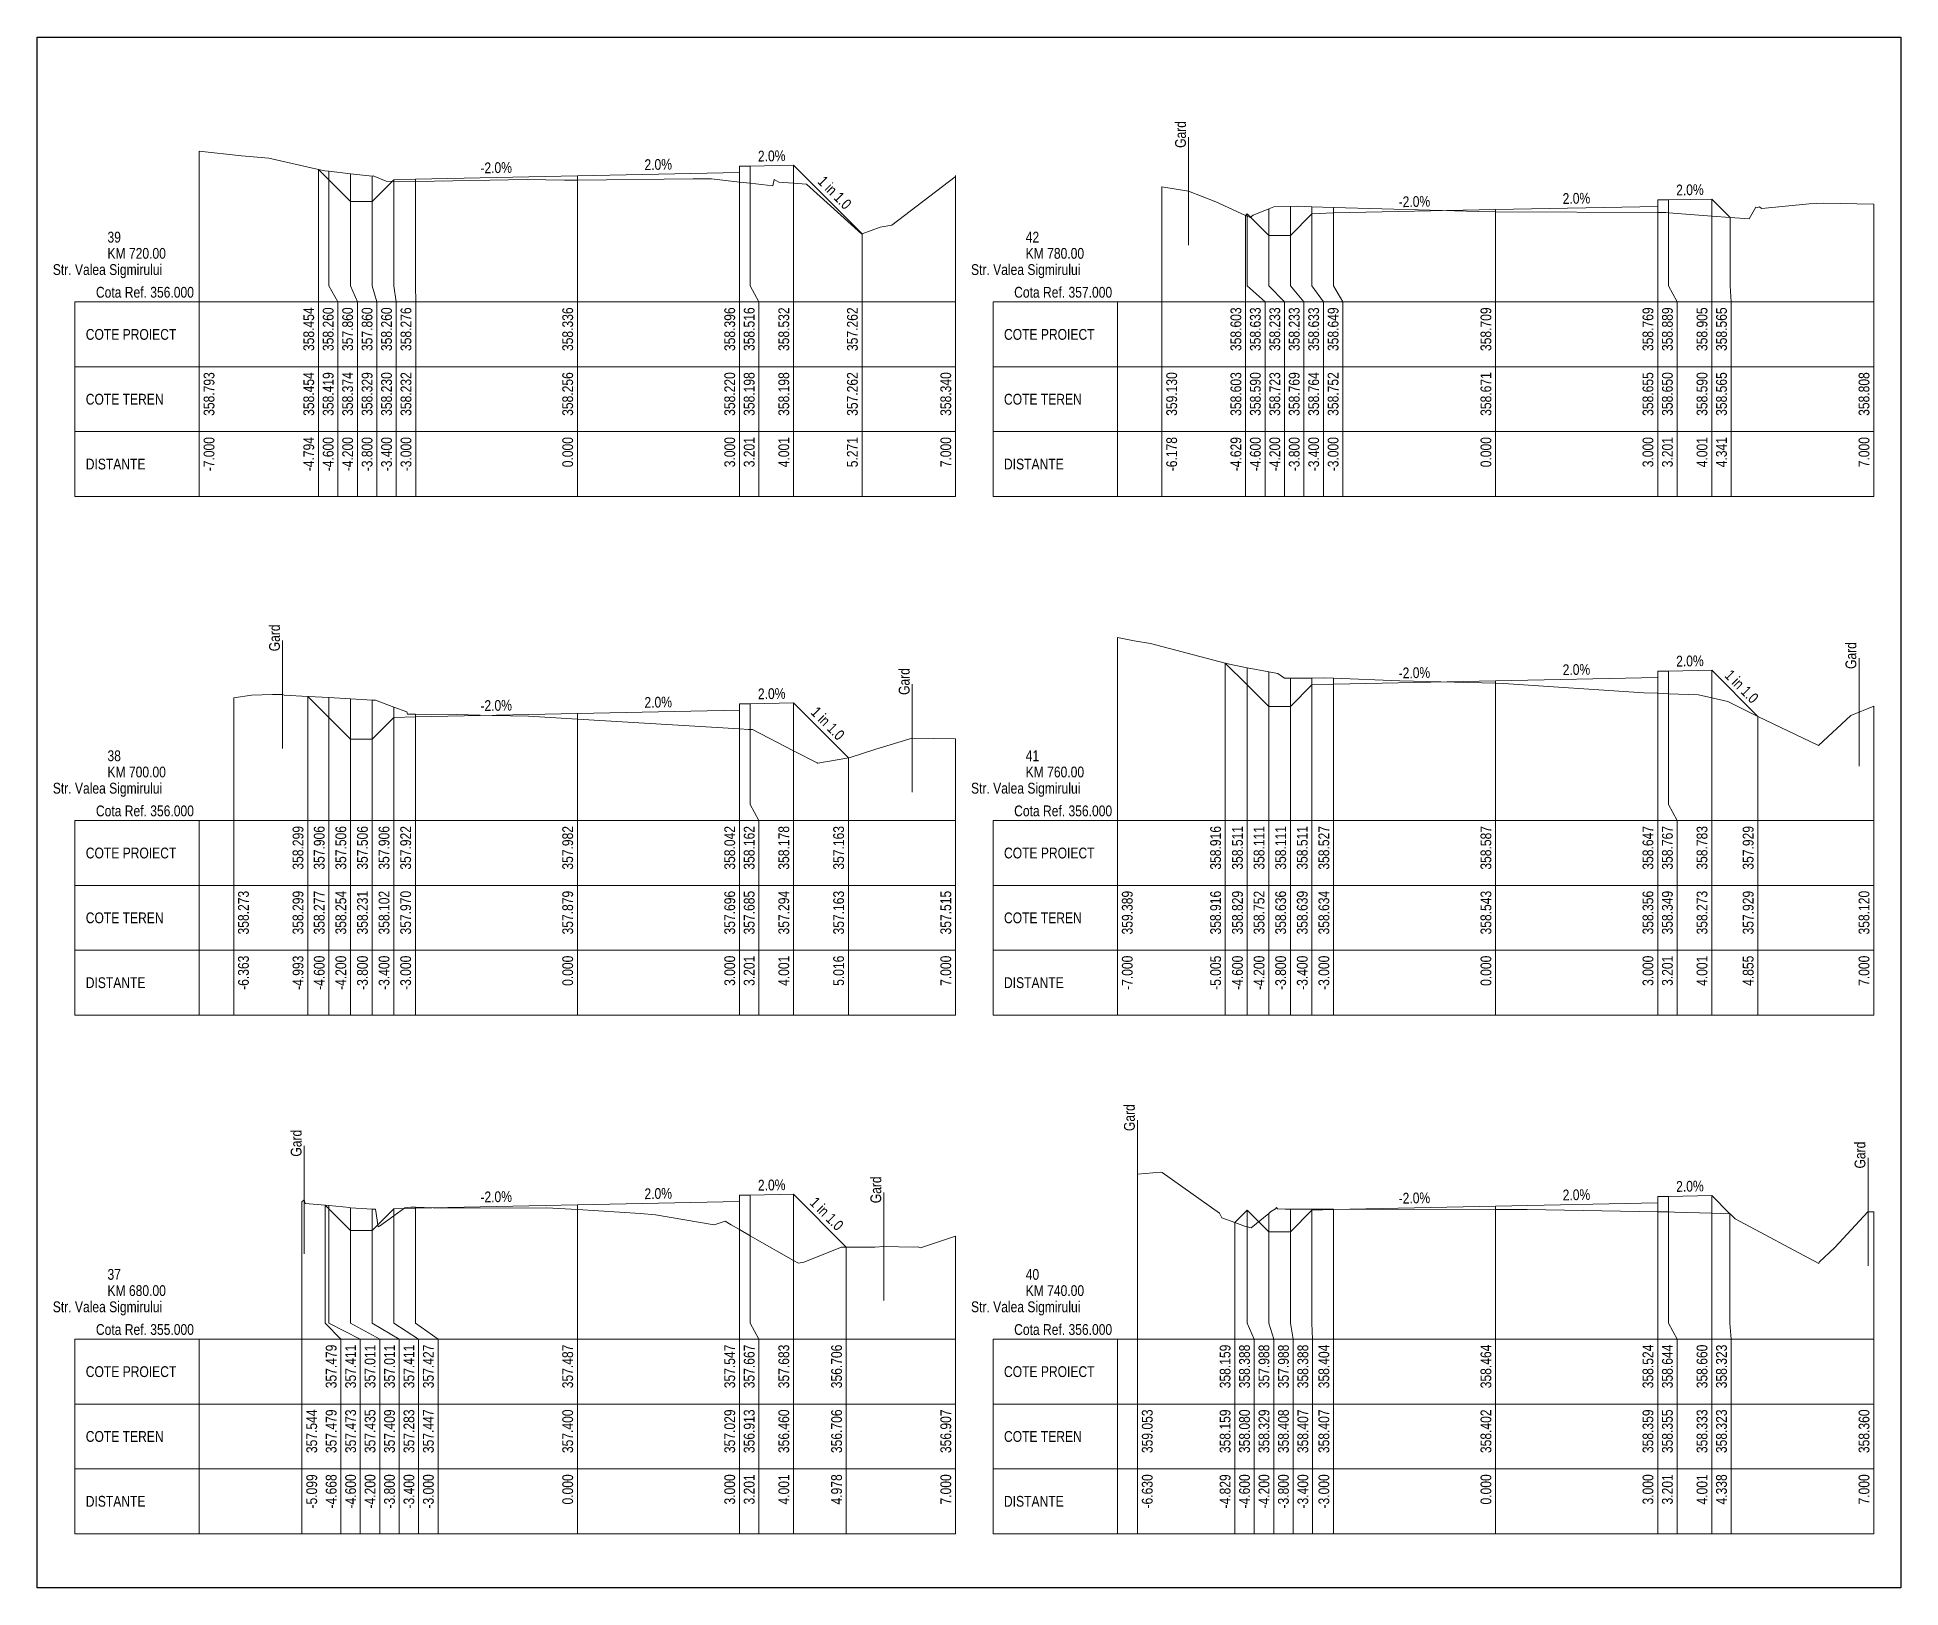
# Model space of a CAD drawing. Extents: x 1 to 634, y 0 to 594.
# Drawn here: x 350 to 384.5, y 0 to 28.7 of the extents above; entities that cross this region are included whole.
import ezdxf
from ezdxf.enums import TextEntityAlignment as Align

# ---------------------------------------------------------------- set-up
doc = ezdxf.new("R2010")
doc.units = 0
doc.header["$MEASUREMENT"] = 0
doc.layers.add('ARD-No Plot', color=1, linetype='Continuous', lineweight=0, plot=False)
for name, color, linetype, lineweight in [('Cartus', 7, 'Continuous', 0), ('DESIGN-TEXT', 7, 'Continuous', 0), ('EXISTING-TEXT', 7, 'Continuous', 0), ('LINES', 7, 'Continuous', 0), ('Text', 7, 'Continuous', 0), ('X-RL', 7, 'Continuous', 0), ('XPLOT-DESIGN', 5, 'Continuous', 0), ('XPLOT-EXISTING', 3, 'Continuous', 0), ('XPLOT-GRADE', 7, 'Continuous', 0), ('XPLOT-KM', 7, 'Continuous', 0), ('XPLOT-TITLE', 7, 'Continuous', 0)]:
    doc.layers.add(name, color=color, linetype=linetype, lineweight=lineweight)
doc.styles.add('$7$$0$Arial', font='arial.ttf', dxfattribs={"width": 0.8})

msp = doc.modelspace()

# ---------------------------------------------------------------- texts
at = {"layer": 'ARD-No Plot', "style": '$7$$0$Arial', "width": 0.8}
for p in [(351.3, 24.3), (368.3, 24.3), (351.3, 14.7), (368.3, 14.7), (351.3, 5.1), (368.3, 5.1)]:
    msp.add_text('Str. Valea Sigmirului', height=0.2, dxfattribs=at).set_placement(p, align=Align.CENTER)
at = {"layer": 'DESIGN-TEXT', "style": '$7$$0$Arial', "width": 0.8}
for s, p in [('358.454', (355.126, 23.7)), ('358.260', (355.486, 23.7)), ('357.860', (355.846, 23.7)), ('357.860', (356.206, 23.7)), ('358.260', (356.566, 23.7)), ('358.276', (356.926, 23.7)), ('358.336', (359.92, 23.7)), ('358.396', (362.92, 23.7)), ('358.516', (363.28, 23.7)), ('358.532', (363.921, 23.7)), ('357.262', (365.191, 23.7)), ('358.603', (372.291, 23.7)), ('358.633', (372.651, 23.7)), ('358.233', (373.011, 23.7)), ('358.233', (373.371, 23.7)), ('358.633', (373.731, 23.7)), ('358.649', (374.091, 23.7)), ('358.709', (376.92, 23.7)), ('358.769', (379.92, 23.7)), ('358.889', (380.28, 23.7)), ('358.905', (380.921, 23.7)), ('358.565', (381.281, 23.7)), ('358.299', (354.927, 14.1)), ('357.906', (355.32, 14.1)), ('357.506', (355.72, 14.1)), ('357.506', (356.12, 14.1)), ('357.906', (356.52, 14.1)), ('357.922', (356.92, 14.1)), ('357.982', (359.92, 14.1)), ('358.042', (362.92, 14.1)), ('358.162', (363.28, 14.1)), ('358.178', (363.921, 14.1)), ('357.163', (364.936, 14.1)), ('358.916', (371.915, 14.1)), ('358.511', (372.32, 14.1)), ('358.111', (372.72, 14.1)), ('358.111', (373.12, 14.1)), ('358.511', (373.52, 14.1)), ('358.527', (373.92, 14.1)), ('358.587', (376.92, 14.1)), ('358.647', (379.92, 14.1)), ('358.767', (380.28, 14.1)), ('358.783', (380.921, 14.1)), ('357.929', (381.775, 14.1)), ('357.479', (355.541, 4.5)), ('357.411', (355.901, 4.5)), ('357.011', (356.261, 4.5)), ('357.011', (356.621, 4.5)), ('357.411', (356.981, 4.5)), ('357.427', (357.341, 4.5)), ('357.487', (359.92, 4.5)), ('357.547', (362.92, 4.5)), ('357.667', (363.28, 4.5)), ('357.683', (363.921, 4.5)), ('356.706', (364.898, 4.5)), ('358.159', (372.091, 4.5)), ('358.388', (372.451, 4.5)), ('357.988', (372.811, 4.5)), ('357.988', (373.171, 4.5)), ('358.388', (373.531, 4.5)), ('358.404', (373.92, 4.5)), ('358.464', (376.92, 4.5)), ('358.524', (379.92, 4.5)), ('358.644', (380.28, 4.5)), ('358.660', (380.921, 4.5)), ('358.323', (381.281, 4.5))]:
    msp.add_text(s, height=0.2, rotation=90, dxfattribs=at).set_placement(p, align=Align.RIGHT)
at = {"layer": 'EXISTING-TEXT', "style": '$7$$0$Arial', "width": 0.8}
for s, p in [('358.793', (353.28, 22.5)), ('358.793', (353.28, 22.5)), ('358.454', (355.126, 22.5)), ('358.419', (355.486, 22.5)), ('358.374', (355.846, 22.5)), ('358.329', (356.206, 22.5)), ('358.329', (356.206, 22.5)), ('358.230', (356.566, 22.5)), ('358.232', (356.926, 22.5)), ('358.256', (359.92, 22.5)), ('358.256', (359.92, 22.5)), ('358.220', (362.92, 22.5)), ('358.198', (363.28, 22.5)), ('358.198', (363.921, 22.5)), ('357.262', (365.191, 22.5)), ('358.340', (366.92, 22.5)), ('359.130', (371.102, 22.5)), ('358.603', (372.291, 22.5)), ('358.590', (372.651, 22.5)), ('358.723', (373.011, 22.5)), ('358.769', (373.371, 22.5)), ('358.764', (373.731, 22.5)), ('358.752', (374.091, 22.5)), ('358.671', (376.92, 22.5)), ('358.671', (376.92, 22.5)), ('358.655', (379.92, 22.5)), ('358.650', (380.28, 22.5)), ('358.590', (380.921, 22.5)), ('358.565', (381.281, 22.5)), ('358.808', (383.92, 22.5)), ('358.808', (383.92, 22.5)), ('358.273', (353.917, 12.9)), ('358.299', (354.927, 12.9)), ('358.277', (355.32, 12.9)), ('358.254', (355.72, 12.9)), ('358.231', (356.12, 12.9)), ('358.102', (356.52, 12.9)), ('357.970', (356.92, 12.9)), ('357.879', (359.92, 12.9)), ('357.879', (359.92, 12.9)), ('357.696', (362.92, 12.9)), ('357.685', (363.28, 12.9)), ('357.294', (363.921, 12.9)), ('357.163', (364.936, 12.9)), ('357.515', (366.92, 12.9)), ('357.515', (366.92, 12.9)), ('359.389', (370.28, 12.9)), ('359.389', (370.28, 12.9)), ('358.916', (371.915, 12.9)), ('358.829', (372.32, 12.9)), ('358.752', (372.72, 12.9)), ('358.636', (373.12, 12.9)), ('358.639', (373.52, 12.9)), ('358.634', (373.92, 12.9)), ('358.543', (376.92, 12.9)), ('358.543', (376.92, 12.9)), ('358.356', (379.92, 12.9)), ('358.349', (380.28, 12.9)), ('358.273', (380.921, 12.9)), ('357.929', (381.775, 12.9)), ('358.120', (383.92, 12.9)), ('357.544', (355.181, 3.3)), ('357.479', (355.541, 3.3)), ('357.473', (355.901, 3.3)), ('357.435', (356.261, 3.3)), ('357.409', (356.621, 3.3)), ('357.283', (356.981, 3.3)), ('357.447', (357.341, 3.3)), ('357.400', (359.92, 3.3)), ('357.400', (359.92, 3.3)), ('357.029', (362.92, 3.3)), ('356.913', (363.28, 3.3)), ('356.460', (363.921, 3.3)), ('356.706', (364.898, 3.3)), ('356.907', (366.92, 3.3)), ('356.907', (366.92, 3.3)), ('359.053', (370.65, 3.3)), ('358.159', (372.091, 3.3)), ('358.080', (372.451, 3.3)), ('358.329', (372.811, 3.3)), ('358.408', (373.171, 3.3)), ('358.407', (373.531, 3.3)), ('358.407', (373.92, 3.3)), ('358.402', (376.92, 3.3)), ('358.402', (376.92, 3.3)), ('358.359', (379.92, 3.3)), ('358.355', (380.28, 3.3)), ('358.333', (380.921, 3.3)), ('358.323', (381.281, 3.3)), ('358.360', (383.92, 3.3)), ('358.360', (383.92, 3.3))]:
    msp.add_text(s, height=0.2, rotation=90, dxfattribs=at).set_placement(p, align=Align.RIGHT)
at = {"layer": 'Text', "style": '$7$$0$Arial', "width": 0.8}
for p in [(371.266, 26.652), (354.492, 17.334), (383.678, 17.007), (366.15, 16.526), (370.32, 8.453), (354.893, 7.98), (383.846, 7.76), (365.625, 7.117)]:
    msp.add_text('Gard', height=0.2, rotation=90, dxfattribs=at).set_placement(p)
for s, p in [('-7.000', (353.28, 21.3)), ('-7.000', (353.28, 21.3)), ('-4.794', (355.126, 21.3)), ('-4.794', (355.126, 21.3)), ('-4.794', (355.126, 21.3)), ('-4.600', (355.486, 21.3)), ('-4.600', (355.486, 21.3)), ('-4.600', (355.486, 21.3)), ('-4.200', (355.846, 21.3)), ('-4.200', (355.846, 21.3)), ('-4.200', (355.846, 21.3)), ('-3.800', (356.206, 21.3)), ('-3.800', (356.206, 21.3)), ('-3.800', (356.206, 21.3)), ('-3.400', (356.566, 21.3)), ('-3.400', (356.566, 21.3)), ('-3.400', (356.566, 21.3)), ('-3.000', (356.926, 21.3)), ('-3.000', (356.926, 21.3)), ('-3.000', (356.926, 21.3)), ('0.000', (359.92, 21.3)), ('0.000', (359.92, 21.3)), ('0.000', (359.92, 21.3)), ('3.000', (362.92, 21.3)), ('3.000', (362.92, 21.3)), ('3.000', (362.92, 21.3)), ('3.201', (363.28, 21.3)), ('3.201', (363.28, 21.3)), ('3.201', (363.28, 21.3)), ('4.001', (363.921, 21.3)), ('4.001', (363.921, 21.3)), ('4.001', (363.921, 21.3)), ('5.271', (365.191, 21.3)), ('5.271', (365.191, 21.3)), ('5.271', (365.191, 21.3)), ('7.000', (366.92, 21.3)), ('7.000', (366.92, 21.3)), ('-6.178', (371.102, 21.3)), ('-6.178', (371.102, 21.3)), ('-4.629', (372.291, 21.3)), ('-4.629', (372.291, 21.3)), ('-4.629', (372.291, 21.3)), ('-4.600', (372.651, 21.3)), ('-4.600', (372.651, 21.3)), ('-4.600', (372.651, 21.3)), ('-4.200', (373.011, 21.3)), ('-4.200', (373.011, 21.3)), ('-4.200', (373.011, 21.3)), ('-3.800', (373.371, 21.3)), ('-3.800', (373.371, 21.3)), ('-3.800', (373.371, 21.3)), ('-3.400', (373.731, 21.3)), ('-3.400', (373.731, 21.3)), ('-3.400', (373.731, 21.3)), ('-3.000', (374.091, 21.3)), ('-3.000', (374.091, 21.3)), ('-3.000', (374.091, 21.3)), ('0.000', (376.92, 21.3)), ('0.000', (376.92, 21.3)), ('0.000', (376.92, 21.3)), ('3.000', (379.92, 21.3)), ('3.000', (379.92, 21.3)), ('3.000', (379.92, 21.3)), ('3.201', (380.28, 21.3)), ('3.201', (380.28, 21.3)), ('3.201', (380.28, 21.3)), ('4.001', (380.921, 21.3)), ('4.001', (380.921, 21.3)), ('4.001', (380.921, 21.3)), ('4.341', (381.281, 21.3)), ('4.341', (381.281, 21.3)), ('4.341', (381.281, 21.3)), ('7.000', (383.92, 21.3)), ('7.000', (383.92, 21.3)), ('-6.363', (353.917, 11.7)), ('-6.363', (353.917, 11.7)), ('-4.993', (354.927, 11.7)), ('-4.993', (354.927, 11.7)), ('-4.993', (354.927, 11.7)), ('-4.600', (355.32, 11.7)), ('-4.600', (355.32, 11.7)), ('-4.600', (355.32, 11.7)), ('-4.200', (355.72, 11.7)), ('-4.200', (355.72, 11.7)), ('-4.200', (355.72, 11.7)), ('-3.800', (356.12, 11.7)), ('-3.800', (356.12, 11.7)), ('-3.800', (356.12, 11.7)), ('-3.400', (356.52, 11.7)), ('-3.400', (356.52, 11.7)), ('-3.400', (356.52, 11.7)), ('-3.000', (356.92, 11.7)), ('-3.000', (356.92, 11.7)), ('-3.000', (356.92, 11.7)), ('0.000', (359.92, 11.7)), ('0.000', (359.92, 11.7)), ('0.000', (359.92, 11.7)), ('3.000', (362.92, 11.7)), ('3.000', (362.92, 11.7)), ('3.000', (362.92, 11.7)), ('3.201', (363.28, 11.7)), ('3.201', (363.28, 11.7)), ('3.201', (363.28, 11.7)), ('4.001', (363.921, 11.7)), ('4.001', (363.921, 11.7)), ('4.001', (363.921, 11.7)), ('5.016', (364.936, 11.7)), ('5.016', (364.936, 11.7)), ('5.016', (364.936, 11.7)), ('7.000', (366.92, 11.7)), ('7.000', (366.92, 11.7)), ('-7.000', (370.28, 11.7)), ('-7.000', (370.28, 11.7)), ('-5.005', (371.915, 11.7)), ('-5.005', (371.915, 11.7)), ('-5.005', (371.915, 11.7)), ('-4.600', (372.32, 11.7)), ('-4.600', (372.32, 11.7)), ('-4.600', (372.32, 11.7)), ('-4.200', (372.72, 11.7)), ('-4.200', (372.72, 11.7)), ('-4.200', (372.72, 11.7)), ('-3.800', (373.12, 11.7)), ('-3.800', (373.12, 11.7)), ('-3.800', (373.12, 11.7)), ('-3.400', (373.52, 11.7)), ('-3.400', (373.52, 11.7)), ('-3.400', (373.52, 11.7)), ('-3.000', (373.92, 11.7)), ('-3.000', (373.92, 11.7)), ('-3.000', (373.92, 11.7)), ('0.000', (376.92, 11.7)), ('0.000', (376.92, 11.7)), ('0.000', (376.92, 11.7)), ('3.000', (379.92, 11.7)), ('3.000', (379.92, 11.7)), ('3.000', (379.92, 11.7)), ('3.201', (380.28, 11.7)), ('3.201', (380.28, 11.7)), ('3.201', (380.28, 11.7)), ('4.001', (380.921, 11.7)), ('4.001', (380.921, 11.7)), ('4.001', (380.921, 11.7)), ('4.855', (381.775, 11.7)), ('4.855', (381.775, 11.7)), ('4.855', (381.775, 11.7)), ('7.000', (383.92, 11.7)), ('7.000', (383.92, 11.7)), ('-5.099', (355.181, 2.1)), ('-5.099', (355.181, 2.1)), ('-4.668', (355.541, 2.1)), ('-4.668', (355.541, 2.1)), ('-4.668', (355.541, 2.1)), ('-4.600', (355.901, 2.1)), ('-4.600', (355.901, 2.1)), ('-4.600', (355.901, 2.1)), ('-4.200', (356.261, 2.1)), ('-4.200', (356.261, 2.1)), ('-4.200', (356.261, 2.1)), ('-3.800', (356.621, 2.1)), ('-3.800', (356.621, 2.1)), ('-3.800', (356.621, 2.1)), ('-3.400', (356.981, 2.1)), ('-3.400', (356.981, 2.1)), ('-3.400', (356.981, 2.1)), ('-3.000', (357.341, 2.1)), ('-3.000', (357.341, 2.1)), ('-3.000', (357.341, 2.1)), ('0.000', (359.92, 2.1)), ('0.000', (359.92, 2.1)), ('0.000', (359.92, 2.1)), ('3.000', (362.92, 2.1)), ('3.000', (362.92, 2.1)), ('3.000', (362.92, 2.1)), ('3.201', (363.28, 2.1)), ('3.201', (363.28, 2.1)), ('3.201', (363.28, 2.1)), ('4.001', (363.921, 2.1)), ('4.001', (363.921, 2.1)), ('4.001', (363.921, 2.1)), ('4.978', (364.898, 2.1)), ('4.978', (364.898, 2.1)), ('4.978', (364.898, 2.1)), ('7.000', (366.92, 2.1)), ('7.000', (366.92, 2.1)), ('-6.630', (370.65, 2.1)), ('-6.630', (370.65, 2.1)), ('-4.829', (372.091, 2.1)), ('-4.829', (372.091, 2.1)), ('-4.829', (372.091, 2.1)), ('-4.600', (372.451, 2.1)), ('-4.600', (372.451, 2.1)), ('-4.600', (372.451, 2.1)), ('-4.200', (372.811, 2.1)), ('-4.200', (372.811, 2.1)), ('-4.200', (372.811, 2.1)), ('-3.800', (373.171, 2.1)), ('-3.800', (373.171, 2.1)), ('-3.800', (373.171, 2.1)), ('-3.400', (373.531, 2.1)), ('-3.400', (373.531, 2.1)), ('-3.400', (373.531, 2.1)), ('-3.000', (373.92, 2.1)), ('-3.000', (373.92, 2.1)), ('-3.000', (373.92, 2.1)), ('0.000', (376.92, 2.1)), ('0.000', (376.92, 2.1)), ('0.000', (376.92, 2.1)), ('3.000', (379.92, 2.1)), ('3.000', (379.92, 2.1)), ('3.000', (379.92, 2.1)), ('3.201', (380.28, 2.1)), ('3.201', (380.28, 2.1)), ('3.201', (380.28, 2.1)), ('4.001', (380.921, 2.1)), ('4.001', (380.921, 2.1)), ('4.001', (380.921, 2.1)), ('4.338', (381.281, 2.1)), ('4.338', (381.281, 2.1)), ('4.338', (381.281, 2.1)), ('7.000', (383.92, 2.1)), ('7.000', (383.92, 2.1))]:
    msp.add_text(s, height=0.2, rotation=90, dxfattribs=at).set_placement(p, align=Align.RIGHT)
at = {"layer": 'X-RL', "style": '$7$$0$Arial', "width": 0.8}
for s, p in [('Cota Ref. 356.000', (352.9, 23.88)), ('Cota Ref. 357.000', (369.9, 23.88)), ('Cota Ref. 356.000', (352.9, 14.28)), ('Cota Ref. 356.000', (369.9, 14.28)), ('Cota Ref. 355.000', (352.9, 4.68)), ('Cota Ref. 356.000', (369.9, 4.68))]:
    msp.add_text(s, height=0.2, dxfattribs=at).set_placement(p, align=Align.RIGHT)
at = {"layer": 'XPLOT-GRADE', "style": '$7$$0$Arial', "width": 0.8}
for s, rotation, p in [('2.0%', 1.1458, (363.599, 26.404)), ('-2.0%', 1.1458, (358.498, 26.186)), ('2.0%', 1.1458, (361.498, 26.246)), ('1 in 1.0', 315, (364.693, 25.754)), ('2.0%', 1.1458, (380.599, 25.777)), ('-2.0%', 1.1458, (375.498, 25.559)), ('2.0%', 1.1458, (378.498, 25.619)), ('2.0%', 1.1458, (380.599, 17.055)), ('-2.0%', 1.1458, (375.498, 16.837)), ('2.0%', 1.1458, (378.498, 16.897)), ('1 in 1.0', 315, (381.485, 16.612)), ('2.0%', 1.1458, (363.599, 16.45)), ('-2.0%', 1.1458, (358.498, 16.232)), ('2.0%', 1.1458, (361.498, 16.292)), ('1 in 1.0', 315, (364.565, 15.928)), ('-2.0%', 1.1458, (358.498, 7.137)), ('2.0%', 1.1458, (361.498, 7.197)), ('2.0%', 1.1458, (363.599, 7.355)), ('-2.0%', 1.1458, (375.498, 7.114)), ('2.0%', 1.1458, (378.498, 7.174)), ('2.0%', 1.1458, (380.599, 7.332)), ('1 in 1.0', 315, (364.546, 6.851))]:
    msp.add_text(s, height=0.2, rotation=rotation, dxfattribs=at).set_placement(p, align=Align.CENTER)
at = {"layer": 'XPLOT-KM', "style": '$7$$0$Arial', "width": 0.8}
for s, p in [('39', (351.3, 24.9)), ('42', (368.3, 24.9)), ('KM 720.00', (351.3, 24.6)), ('KM 780.00', (368.3, 24.6)), ('38', (351.3, 15.3)), ('KM 700.00', (351.3, 15)), ('41', (368.3, 15.3)), ('KM 760.00', (368.3, 15)), ('37', (351.3, 5.7)), ('40', (368.3, 5.7)), ('KM 680.00', (351.3, 5.4)), ('KM 740.00', (368.3, 5.4))]:
    msp.add_text(s, height=0.2, dxfattribs=at).set_placement(p)
at = {"layer": 'XPLOT-TITLE', "style": '$7$$0$Arial', "width": 0.8}
for s, p in [('COTE PROIECT', (350.898, 23.1)), ('COTE PROIECT', (367.898, 23.1)), ('COTE TEREN', (350.898, 21.9)), ('COTE TEREN', (367.898, 21.9)), ('DISTANTE', (350.898, 20.7)), ('DISTANTE', (367.898, 20.7)), ('COTE PROIECT', (350.898, 13.5)), ('COTE PROIECT', (367.898, 13.5)), ('COTE TEREN', (350.898, 12.3)), ('COTE TEREN', (367.898, 12.3)), ('DISTANTE', (350.898, 11.1)), ('DISTANTE', (367.898, 11.1)), ('COTE PROIECT', (350.898, 3.9)), ('COTE PROIECT', (367.898, 3.9)), ('COTE TEREN', (350.898, 2.7)), ('COTE TEREN', (367.898, 2.7)), ('DISTANTE', (350.898, 1.5)), ('DISTANTE', (367.898, 1.5))]:
    msp.add_text(s, height=0.2, dxfattribs=at).set_placement(p)

# ---------------------------------------------------------------- blocks, each defined once
blk = doc.blocks.new('$6$$0$A3_TRANSV_ALIN_TIRENA')
at = {"layer": ''}
blk.add_lwpolyline([(0, 0), (0, 287), (345, 287), (345, 0)], close=True, dxfattribs=at)

# ---------------------------------------------------------------- linework, layer by layer
at = {"layer": 'LINES'}
for p, q in [((353, 24.1), (353, 26.593)), ((353, 24.1), (353, 26.593)), ((371.316, 26.852), (371.316, 24.852)), ((355.206, 24.1), (355.206, 26.254)), ((355.206, 24.1), (355.206, 26.254)), ((355.206, 24.1), (355.206, 26.254)), ((363.201, 24.1), (363.201, 26.316)), ((363.201, 24.1), (363.201, 26.316)), ((363.201, 24.1), (363.201, 26.316)), ((364.001, 24.1), (364.001, 26.332)), ((364.001, 24.1), (364.001, 26.332)), ((364.001, 24.1), (364.001, 26.332)), ((355.4, 24.1), (355.4, 26.219)), ((355.4, 24.1), (355.4, 26.219)), ((355.4, 24.1), (355.4, 26.219)), ((355.8, 24.1), (355.8, 26.174)), ((355.8, 24.1), (355.8, 26.174)), ((355.8, 24.1), (355.8, 26.174)), ((356.2, 24.1), (356.2, 26.129)), ((356.2, 24.1), (356.2, 26.129)), ((356.2, 24.1), (356.2, 26.129)), ((356.6, 24.1), (356.6, 26.06)), ((356.6, 24.1), (356.6, 26.06)), ((356.6, 24.1), (356.6, 26.06)), ((357, 24.1), (357, 26.076)), ((357, 24.1), (357, 26.076)), ((357, 24.1), (357, 26.076)), ((360, 24.1), (360, 26.136)), ((360, 24.1), (360, 26.136)), ((360, 24.1), (360, 26.136)), ((363, 24.1), (363, 26.196)), ((363, 24.1), (363, 26.196)), ((363, 24.1), (363, 26.196)), ((367, 24.1), (367, 26.14)), ((367, 24.1), (367, 26.14)), ((370.822, 24.1), (370.822, 25.93)), ((370.822, 24.1), (370.822, 25.93)), ((373.2, 24.1), (373.2, 25.569)), ((373.2, 24.1), (373.2, 25.569)), ((373.2, 24.1), (373.2, 25.569)), ((373.6, 24.1), (373.6, 25.564)), ((373.6, 24.1), (373.6, 25.564)), ((373.6, 24.1), (373.6, 25.564)), ((374, 24.1), (374, 25.552)), ((374, 24.1), (374, 25.552)), ((374, 24.1), (374, 25.552)), ((380, 24.1), (380, 25.569)), ((380, 24.1), (380, 25.569)), ((380, 24.1), (380, 25.569)), ((380.201, 24.1), (380.201, 25.689)), ((380.201, 24.1), (380.201, 25.689)), ((380.201, 24.1), (380.201, 25.689)), ((381.001, 24.1), (381.001, 25.705)), ((381.001, 24.1), (381.001, 25.705)), ((381.001, 24.1), (381.001, 25.705)), ((384, 24.1), (384, 25.608)), ((384, 24.1), (384, 25.608)), ((372.371, 24.1), (372.371, 25.403)), ((372.371, 24.1), (372.371, 25.403)), ((372.371, 24.1), (372.371, 25.403)), ((372.4, 24.1), (372.4, 25.433)), ((372.4, 24.1), (372.4, 25.433)), ((372.4, 24.1), (372.4, 25.433)), ((372.8, 24.1), (372.8, 25.523)), ((372.8, 24.1), (372.8, 25.523)), ((372.8, 24.1), (372.8, 25.523)), ((377, 24.1), (377, 25.509)), ((377, 24.1), (377, 25.509)), ((377, 24.1), (377, 25.509)), ((381.341, 24.1), (381.341, 25.365)), ((381.341, 24.1), (381.341, 25.365)), ((381.341, 24.1), (381.341, 25.365)), ((365.271, 24.1), (365.271, 25.062)), ((365.271, 24.1), (365.271, 25.062)), ((365.271, 24.1), (365.271, 25.062)), ((353, 23.8), (353, 24.1)), ((353, 23.8), (353, 24.1)), ((355.206, 23.8), (355.206, 24.1)), ((355.206, 23.8), (355.206, 24.1)), ((355.206, 23.8), (355.206, 24.1)), ((355.566, 23.8), (355.4, 24.1)), ((355.566, 23.8), (355.4, 24.1)), ((355.566, 23.8), (355.4, 24.1)), ((355.926, 23.8), (355.8, 24.1)), ((355.926, 23.8), (355.8, 24.1)), ((355.926, 23.8), (355.8, 24.1)), ((356.286, 23.8), (356.2, 24.1)), ((356.286, 23.8), (356.2, 24.1)), ((356.286, 23.8), (356.2, 24.1)), ((356.646, 23.8), (356.6, 24.1)), ((356.646, 23.8), (356.6, 24.1)), ((356.646, 23.8), (356.6, 24.1)), ((357.006, 23.8), (357, 24.1)), ((357.006, 23.8), (357, 24.1)), ((357.006, 23.8), (357, 24.1)), ((360, 23.8), (360, 24.1)), ((360, 23.8), (360, 24.1)), ((360, 23.8), (360, 24.1)), ((363, 23.8), (363, 24.1)), ((363, 23.8), (363, 24.1)), ((363, 23.8), (363, 24.1)), ((363.36, 23.8), (363.201, 24.1)), ((363.36, 23.8), (363.201, 24.1)), ((363.36, 23.8), (363.201, 24.1)), ((364.001, 23.8), (364.001, 24.1)), ((364.001, 23.8), (364.001, 24.1)), ((364.001, 23.8), (364.001, 24.1)), ((365.271, 23.8), (365.271, 24.1)), ((365.271, 23.8), (365.271, 24.1)), ((365.271, 23.8), (365.271, 24.1)), ((367, 23.8), (367, 24.1)), ((367, 23.8), (367, 24.1)), ((370.822, 23.8), (370.822, 24.1)), ((370.822, 23.8), (370.822, 24.1)), ((372.371, 23.8), (372.371, 24.1)), ((372.371, 23.8), (372.371, 24.1)), ((372.371, 23.8), (372.371, 24.1)), ((372.731, 23.8), (372.4, 24.1)), ((372.731, 23.8), (372.4, 24.1)), ((372.731, 23.8), (372.4, 24.1)), ((373.091, 23.8), (372.8, 24.1)), ((373.091, 23.8), (372.8, 24.1)), ((373.091, 23.8), (372.8, 24.1)), ((373.451, 23.8), (373.2, 24.1)), ((373.451, 23.8), (373.2, 24.1)), ((373.451, 23.8), (373.2, 24.1)), ((373.811, 23.8), (373.6, 24.1)), ((373.811, 23.8), (373.6, 24.1)), ((373.811, 23.8), (373.6, 24.1)), ((374.171, 23.8), (374, 24.1)), ((374.171, 23.8), (374, 24.1)), ((374.171, 23.8), (374, 24.1)), ((377, 23.8), (377, 24.1)), ((377, 23.8), (377, 24.1)), ((377, 23.8), (377, 24.1)), ((380, 23.8), (380, 24.1)), ((380, 23.8), (380, 24.1)), ((380, 23.8), (380, 24.1)), ((380.36, 23.8), (380.201, 24.1)), ((380.36, 23.8), (380.201, 24.1)), ((380.36, 23.8), (380.201, 24.1)), ((381.001, 23.8), (381.001, 24.1)), ((381.001, 23.8), (381.001, 24.1)), ((381.001, 23.8), (381.001, 24.1)), ((381.361, 23.8), (381.341, 24.1)), ((381.361, 23.8), (381.341, 24.1)), ((381.361, 23.8), (381.341, 24.1)), ((384, 23.8), (384, 24.1)), ((384, 23.8), (384, 24.1)), ((350.698, 22.6), (350.698, 23.8)), ((350.698, 23.8), (353, 23.8)), ((353, 20.2), (353, 23.8)), ((353, 20.2), (353, 23.8)), ((353, 20.2), (353, 23.8)), ((353, 23.8), (367, 23.8)), ((355.206, 20.2), (355.206, 23.8)), ((355.206, 20.2), (355.206, 23.8)), ((355.206, 20.2), (355.206, 23.8)), ((355.566, 20.2), (355.566, 23.8)), ((355.566, 20.2), (355.566, 23.8)), ((355.566, 20.2), (355.566, 23.8)), ((355.926, 20.2), (355.926, 23.8)), ((355.926, 20.2), (355.926, 23.8)), ((355.926, 20.2), (355.926, 23.8)), ((356.286, 20.2), (356.286, 23.8)), ((356.286, 20.2), (356.286, 23.8)), ((356.286, 20.2), (356.286, 23.8)), ((356.646, 20.2), (356.646, 23.8)), ((356.646, 20.2), (356.646, 23.8)), ((356.646, 20.2), (356.646, 23.8)), ((357.006, 20.2), (357.006, 23.8)), ((357.006, 20.2), (357.006, 23.8)), ((357.006, 20.2), (357.006, 23.8)), ((360, 20.2), (360, 23.8)), ((360, 20.2), (360, 23.8)), ((360, 20.2), (360, 23.8)), ((363, 20.2), (363, 23.8)), ((363, 20.2), (363, 23.8)), ((363, 20.2), (363, 23.8)), ((363.36, 20.2), (363.36, 23.8)), ((363.36, 20.2), (363.36, 23.8)), ((363.36, 20.2), (363.36, 23.8)), ((364.001, 20.2), (364.001, 23.8)), ((364.001, 20.2), (364.001, 23.8)), ((364.001, 20.2), (364.001, 23.8)), ((365.271, 20.2), (365.271, 23.8)), ((365.271, 20.2), (365.271, 23.8)), ((365.271, 20.2), (365.271, 23.8)), ((367, 20.2), (367, 23.8)), ((367, 20.2), (367, 23.8)), ((367, 20.2), (367, 23.8)), ((367.698, 22.6), (367.698, 23.8)), ((367.698, 23.8), (370, 23.8)), ((370, 20.2), (370, 23.8)), ((370, 23.8), (384, 23.8)), ((370.822, 20.2), (370.822, 23.8)), ((370.822, 20.2), (370.822, 23.8)), ((372.371, 20.2), (372.371, 23.8)), ((372.371, 20.2), (372.371, 23.8)), ((372.371, 20.2), (372.371, 23.8)), ((372.731, 20.2), (372.731, 23.8)), ((372.731, 20.2), (372.731, 23.8)), ((372.731, 20.2), (372.731, 23.8)), ((373.091, 20.2), (373.091, 23.8)), ((373.091, 20.2), (373.091, 23.8)), ((373.091, 20.2), (373.091, 23.8)), ((373.451, 20.2), (373.451, 23.8)), ((373.451, 20.2), (373.451, 23.8)), ((373.451, 20.2), (373.451, 23.8)), ((373.811, 20.2), (373.811, 23.8)), ((373.811, 20.2), (373.811, 23.8)), ((373.811, 20.2), (373.811, 23.8)), ((374.171, 20.2), (374.171, 23.8)), ((374.171, 20.2), (374.171, 23.8)), ((374.171, 20.2), (374.171, 23.8)), ((377, 20.2), (377, 23.8)), ((377, 20.2), (377, 23.8)), ((377, 20.2), (377, 23.8)), ((380, 20.2), (380, 23.8)), ((380, 20.2), (380, 23.8)), ((380, 20.2), (380, 23.8)), ((380.36, 20.2), (380.36, 23.8)), ((380.36, 20.2), (380.36, 23.8)), ((380.36, 20.2), (380.36, 23.8)), ((381.001, 20.2), (381.001, 23.8)), ((381.001, 20.2), (381.001, 23.8)), ((381.001, 20.2), (381.001, 23.8)), ((381.361, 20.2), (381.361, 23.8)), ((381.361, 20.2), (381.361, 23.8)), ((381.361, 20.2), (381.361, 23.8)), ((384, 20.2), (384, 23.8)), ((384, 20.2), (384, 23.8)), ((384, 20.2), (384, 23.8)), ((350.698, 21.4), (350.698, 22.6)), ((350.698, 22.6), (353, 22.6)), ((353, 22.6), (350.698, 22.6)), ((353, 22.6), (367, 22.6)), ((367.698, 21.4), (367.698, 22.6)), ((367.698, 22.6), (370, 22.6)), ((370, 22.6), (367.698, 22.6)), ((370, 22.6), (384, 22.6)), ((350.698, 20.2), (350.698, 21.4)), ((350.698, 21.4), (353, 21.4)), ((353, 21.4), (350.698, 21.4)), ((353, 21.4), (367, 21.4)), ((367.698, 20.2), (367.698, 21.4)), ((367.698, 21.4), (370, 21.4)), ((370, 21.4), (367.698, 21.4)), ((370, 21.4), (384, 21.4)), ((353, 20.2), (350.698, 20.2)), ((353, 20.2), (367, 20.2)), ((370, 20.2), (367.698, 20.2)), ((370, 20.2), (384, 20.2)), ((354.542, 17.534), (354.542, 15.534)), ((370, 14.5), (370, 17.589)), ((370, 14.5), (370, 17.589)), ((371.995, 14.5), (371.995, 17.116)), ((371.995, 14.5), (371.995, 17.116)), ((371.995, 14.5), (371.995, 17.116)), ((372.4, 14.5), (372.4, 17.029)), ((372.4, 14.5), (372.4, 17.029)), ((372.4, 14.5), (372.4, 17.029)), ((372.8, 14.5), (372.8, 16.952)), ((372.8, 14.5), (372.8, 16.952)), ((372.8, 14.5), (372.8, 16.952)), ((380.201, 14.5), (380.201, 16.967)), ((380.201, 14.5), (380.201, 16.967)), ((380.201, 14.5), (380.201, 16.967)), ((381.001, 14.5), (381.001, 16.983)), ((381.001, 14.5), (381.001, 16.983)), ((381.001, 14.5), (381.001, 16.983)), ((383.728, 17.207), (383.728, 15.207)), ((366.2, 16.726), (366.2, 14.726)), ((373.2, 14.5), (373.2, 16.836)), ((373.2, 14.5), (373.2, 16.836)), ((373.2, 14.5), (373.2, 16.836)), ((373.6, 14.5), (373.6, 16.839)), ((373.6, 14.5), (373.6, 16.839)), ((373.6, 14.5), (373.6, 16.839)), ((374, 14.5), (374, 16.834)), ((374, 14.5), (374, 16.834)), ((374, 14.5), (374, 16.834)), ((377, 14.5), (377, 16.787)), ((377, 14.5), (377, 16.787)), ((377, 14.5), (377, 16.787)), ((380, 14.5), (380, 16.847)), ((380, 14.5), (380, 16.847)), ((380, 14.5), (380, 16.847)), ((353.637, 14.5), (353.637, 16.473)), ((353.637, 14.5), (353.637, 16.473)), ((355.007, 14.5), (355.007, 16.499)), ((355.007, 14.5), (355.007, 16.499)), ((355.007, 14.5), (355.007, 16.499)), ((355.4, 14.5), (355.4, 16.477)), ((355.4, 14.5), (355.4, 16.477)), ((355.4, 14.5), (355.4, 16.477)), ((355.8, 14.5), (355.8, 16.454)), ((355.8, 14.5), (355.8, 16.454)), ((355.8, 14.5), (355.8, 16.454)), ((356.2, 14.5), (356.2, 16.431)), ((356.2, 14.5), (356.2, 16.431)), ((356.2, 14.5), (356.2, 16.431)), ((356.6, 14.5), (356.6, 16.302)), ((356.6, 14.5), (356.6, 16.302)), ((356.6, 14.5), (356.6, 16.302)), ((363, 14.5), (363, 16.242)), ((363, 14.5), (363, 16.242)), ((363, 14.5), (363, 16.242)), ((363.201, 14.5), (363.201, 16.362)), ((363.201, 14.5), (363.201, 16.362)), ((363.201, 14.5), (363.201, 16.362)), ((364.001, 14.5), (364.001, 16.378)), ((364.001, 14.5), (364.001, 16.378)), ((364.001, 14.5), (364.001, 16.378)), ((384, 14.5), (384, 16.32)), ((384, 14.5), (384, 16.32)), ((357, 14.5), (357, 16.17)), ((357, 14.5), (357, 16.17)), ((357, 14.5), (357, 16.17)), ((360, 14.5), (360, 16.182)), ((360, 14.5), (360, 16.182)), ((360, 14.5), (360, 16.182)), ((381.855, 14.5), (381.855, 16.129)), ((381.855, 14.5), (381.855, 16.129)), ((381.855, 14.5), (381.855, 16.129)), ((367, 14.5), (367, 15.715)), ((367, 14.5), (367, 15.715)), ((365.016, 14.5), (365.016, 15.363)), ((365.016, 14.5), (365.016, 15.363)), ((365.016, 14.5), (365.016, 15.363)), ((353.637, 14.2), (353.637, 14.5)), ((353.637, 14.2), (353.637, 14.5)), ((355.007, 14.2), (355.007, 14.5)), ((355.007, 14.2), (355.007, 14.5)), ((355.007, 14.2), (355.007, 14.5)), ((355.4, 14.2), (355.4, 14.5)), ((355.4, 14.2), (355.4, 14.5)), ((355.4, 14.2), (355.4, 14.5)), ((355.8, 14.2), (355.8, 14.5)), ((355.8, 14.2), (355.8, 14.5)), ((355.8, 14.2), (355.8, 14.5)), ((356.2, 14.2), (356.2, 14.5)), ((356.2, 14.2), (356.2, 14.5)), ((356.2, 14.2), (356.2, 14.5)), ((356.6, 14.2), (356.6, 14.5)), ((356.6, 14.2), (356.6, 14.5)), ((356.6, 14.2), (356.6, 14.5)), ((357, 14.2), (357, 14.5)), ((357, 14.2), (357, 14.5)), ((357, 14.2), (357, 14.5)), ((360, 14.2), (360, 14.5)), ((360, 14.2), (360, 14.5)), ((360, 14.2), (360, 14.5)), ((363, 14.2), (363, 14.5)), ((363, 14.2), (363, 14.5)), ((363, 14.2), (363, 14.5)), ((363.36, 14.2), (363.201, 14.5)), ((363.36, 14.2), (363.201, 14.5)), ((363.36, 14.2), (363.201, 14.5)), ((364.001, 14.2), (364.001, 14.5)), ((364.001, 14.2), (364.001, 14.5)), ((364.001, 14.2), (364.001, 14.5)), ((365.016, 14.2), (365.016, 14.5)), ((365.016, 14.2), (365.016, 14.5)), ((365.016, 14.2), (365.016, 14.5)), ((367, 14.2), (367, 14.5)), ((367, 14.2), (367, 14.5)), ((370, 14.2), (370, 14.5)), ((370, 14.2), (370, 14.5)), ((371.995, 14.2), (371.995, 14.5)), ((371.995, 14.2), (371.995, 14.5)), ((371.995, 14.2), (371.995, 14.5)), ((372.4, 14.2), (372.4, 14.5)), ((372.4, 14.2), (372.4, 14.5)), ((372.4, 14.2), (372.4, 14.5)), ((372.8, 14.2), (372.8, 14.5)), ((372.8, 14.2), (372.8, 14.5)), ((372.8, 14.2), (372.8, 14.5)), ((373.2, 14.2), (373.2, 14.5)), ((373.2, 14.2), (373.2, 14.5)), ((373.2, 14.2), (373.2, 14.5)), ((373.6, 14.2), (373.6, 14.5)), ((373.6, 14.2), (373.6, 14.5)), ((373.6, 14.2), (373.6, 14.5)), ((374, 14.2), (374, 14.5)), ((374, 14.2), (374, 14.5)), ((374, 14.2), (374, 14.5)), ((377, 14.2), (377, 14.5)), ((377, 14.2), (377, 14.5)), ((377, 14.2), (377, 14.5)), ((380, 14.2), (380, 14.5)), ((380, 14.2), (380, 14.5)), ((380, 14.2), (380, 14.5)), ((380.36, 14.2), (380.201, 14.5)), ((380.36, 14.2), (380.201, 14.5)), ((380.36, 14.2), (380.201, 14.5)), ((381.001, 14.2), (381.001, 14.5)), ((381.001, 14.2), (381.001, 14.5)), ((381.001, 14.2), (381.001, 14.5)), ((381.855, 14.2), (381.855, 14.5)), ((381.855, 14.2), (381.855, 14.5)), ((381.855, 14.2), (381.855, 14.5)), ((384, 14.2), (384, 14.5)), ((384, 14.2), (384, 14.5)), ((350.698, 13), (350.698, 14.2)), ((350.698, 14.2), (353, 14.2)), ((353, 10.6), (353, 14.2)), ((353, 14.2), (367, 14.2)), ((353.637, 10.6), (353.637, 14.2)), ((353.637, 10.6), (353.637, 14.2)), ((355.007, 10.6), (355.007, 14.2)), ((355.007, 10.6), (355.007, 14.2)), ((355.007, 10.6), (355.007, 14.2)), ((355.4, 10.6), (355.4, 14.2)), ((355.4, 10.6), (355.4, 14.2)), ((355.4, 10.6), (355.4, 14.2)), ((355.8, 10.6), (355.8, 14.2)), ((355.8, 10.6), (355.8, 14.2)), ((355.8, 10.6), (355.8, 14.2)), ((356.2, 10.6), (356.2, 14.2)), ((356.2, 10.6), (356.2, 14.2)), ((356.2, 10.6), (356.2, 14.2)), ((356.6, 10.6), (356.6, 14.2)), ((356.6, 10.6), (356.6, 14.2)), ((356.6, 10.6), (356.6, 14.2)), ((357, 10.6), (357, 14.2)), ((357, 10.6), (357, 14.2)), ((357, 10.6), (357, 14.2)), ((360, 10.6), (360, 14.2)), ((360, 10.6), (360, 14.2)), ((360, 10.6), (360, 14.2)), ((363, 10.6), (363, 14.2)), ((363, 10.6), (363, 14.2)), ((363, 10.6), (363, 14.2)), ((363.36, 10.6), (363.36, 14.2)), ((363.36, 10.6), (363.36, 14.2)), ((363.36, 10.6), (363.36, 14.2)), ((364.001, 10.6), (364.001, 14.2)), ((364.001, 10.6), (364.001, 14.2)), ((364.001, 10.6), (364.001, 14.2)), ((365.016, 10.6), (365.016, 14.2)), ((365.016, 10.6), (365.016, 14.2)), ((365.016, 10.6), (365.016, 14.2)), ((367, 10.6), (367, 14.2)), ((367, 10.6), (367, 14.2)), ((367, 10.6), (367, 14.2)), ((367.698, 13), (367.698, 14.2)), ((367.698, 14.2), (370, 14.2)), ((370, 10.6), (370, 14.2)), ((370, 10.6), (370, 14.2)), ((370, 10.6), (370, 14.2)), ((370, 14.2), (384, 14.2)), ((371.995, 10.6), (371.995, 14.2)), ((371.995, 10.6), (371.995, 14.2)), ((371.995, 10.6), (371.995, 14.2)), ((372.4, 10.6), (372.4, 14.2)), ((372.4, 10.6), (372.4, 14.2)), ((372.4, 10.6), (372.4, 14.2)), ((372.8, 10.6), (372.8, 14.2)), ((372.8, 10.6), (372.8, 14.2)), ((372.8, 10.6), (372.8, 14.2)), ((373.2, 10.6), (373.2, 14.2)), ((373.2, 10.6), (373.2, 14.2)), ((373.2, 10.6), (373.2, 14.2)), ((373.6, 10.6), (373.6, 14.2)), ((373.6, 10.6), (373.6, 14.2)), ((373.6, 10.6), (373.6, 14.2)), ((374, 10.6), (374, 14.2)), ((374, 10.6), (374, 14.2)), ((374, 10.6), (374, 14.2)), ((377, 10.6), (377, 14.2)), ((377, 10.6), (377, 14.2)), ((377, 10.6), (377, 14.2)), ((380, 10.6), (380, 14.2)), ((380, 10.6), (380, 14.2)), ((380, 10.6), (380, 14.2)), ((380.36, 10.6), (380.36, 14.2)), ((380.36, 10.6), (380.36, 14.2)), ((380.36, 10.6), (380.36, 14.2)), ((381.001, 10.6), (381.001, 14.2)), ((381.001, 10.6), (381.001, 14.2)), ((381.001, 10.6), (381.001, 14.2)), ((381.855, 10.6), (381.855, 14.2)), ((381.855, 10.6), (381.855, 14.2)), ((381.855, 10.6), (381.855, 14.2)), ((384, 10.6), (384, 14.2)), ((384, 10.6), (384, 14.2)), ((384, 10.6), (384, 14.2)), ((350.698, 11.8), (350.698, 13)), ((350.698, 13), (353, 13)), ((353, 13), (350.698, 13)), ((353, 13), (367, 13)), ((367.698, 11.8), (367.698, 13)), ((367.698, 13), (370, 13)), ((370, 13), (367.698, 13)), ((370, 13), (384, 13)), ((350.698, 10.6), (350.698, 11.8)), ((350.698, 11.8), (353, 11.8)), ((353, 11.8), (350.698, 11.8)), ((353, 11.8), (367, 11.8)), ((367.698, 10.6), (367.698, 11.8)), ((367.698, 11.8), (370, 11.8)), ((370, 11.8), (367.698, 11.8)), ((370, 11.8), (384, 11.8)), ((353, 10.6), (350.698, 10.6)), ((353, 10.6), (367, 10.6)), ((370, 10.6), (367.698, 10.6)), ((370, 10.6), (384, 10.6)), ((370.37, 8.653), (370.37, 6.653)), ((354.943, 8.18), (354.943, 6.18)), ((383.896, 7.96), (383.896, 5.96)), ((370.37, 4.9), (370.37, 7.653)), ((370.37, 4.9), (370.37, 7.653)), ((363.201, 4.9), (363.201, 7.267)), ((363.201, 4.9), (363.201, 7.267)), ((363.201, 4.9), (363.201, 7.267)), ((364.001, 4.9), (364.001, 7.283)), ((364.001, 4.9), (364.001, 7.283)), ((364.001, 4.9), (364.001, 7.283)), ((365.675, 7.317), (365.675, 5.317)), ((381.001, 4.9), (381.001, 7.26)), ((381.001, 4.9), (381.001, 7.26)), ((381.001, 4.9), (381.001, 7.26)), ((354.901, 4.9), (354.901, 7.144)), ((354.901, 4.9), (354.901, 7.144)), ((355.332, 4.9), (355.332, 7.079)), ((355.332, 4.9), (355.332, 7.079)), ((355.332, 4.9), (355.332, 7.079)), ((355.4, 4.9), (355.4, 7.073)), ((355.4, 4.9), (355.4, 7.073)), ((355.4, 4.9), (355.4, 7.073)), ((355.8, 4.9), (355.8, 7.035)), ((355.8, 4.9), (355.8, 7.035)), ((355.8, 4.9), (355.8, 7.035)), ((356.2, 4.9), (356.2, 7.009)), ((356.2, 4.9), (356.2, 7.009)), ((356.2, 4.9), (356.2, 7.009)), ((356.6, 4.9), (356.6, 7.011)), ((356.6, 4.9), (356.6, 7.011)), ((356.6, 4.9), (356.6, 7.011)), ((357, 4.9), (357, 7.047)), ((357, 4.9), (357, 7.047)), ((357, 4.9), (357, 7.047)), ((360, 4.9), (360, 7.087)), ((360, 4.9), (360, 7.087)), ((360, 4.9), (360, 7.087)), ((363, 4.9), (363, 7.147)), ((363, 4.9), (363, 7.147)), ((363, 4.9), (363, 7.147)), ((372.4, 4.9), (372.4, 6.988)), ((372.4, 4.9), (372.4, 6.988)), ((372.4, 4.9), (372.4, 6.988)), ((372.8, 4.9), (372.8, 6.929)), ((372.8, 4.9), (372.8, 6.929)), ((372.8, 4.9), (372.8, 6.929)), ((373.2, 4.9), (373.2, 7.008)), ((373.2, 4.9), (373.2, 7.008)), ((373.2, 4.9), (373.2, 7.008)), ((373.6, 4.9), (373.6, 7.007)), ((373.6, 4.9), (373.6, 7.007)), ((373.6, 4.9), (373.6, 7.007)), ((374, 4.9), (374, 7.007)), ((374, 4.9), (374, 7.007)), ((374, 4.9), (374, 7.007)), ((377, 4.9), (377, 7.064)), ((377, 4.9), (377, 7.064)), ((377, 4.9), (377, 7.064)), ((380, 4.9), (380, 7.124)), ((380, 4.9), (380, 7.124)), ((380, 4.9), (380, 7.124)), ((380.201, 4.9), (380.201, 7.244)), ((380.201, 4.9), (380.201, 7.244)), ((380.201, 4.9), (380.201, 7.244)), ((381.338, 4.9), (381.338, 6.923)), ((381.338, 4.9), (381.338, 6.923)), ((381.338, 4.9), (381.338, 6.923)), ((384, 4.9), (384, 6.96)), ((384, 4.9), (384, 6.96)), ((372.171, 4.9), (372.171, 6.759)), ((372.171, 4.9), (372.171, 6.759)), ((372.171, 4.9), (372.171, 6.759)), ((364.978, 4.9), (364.978, 6.306)), ((364.978, 4.9), (364.978, 6.306)), ((364.978, 4.9), (364.978, 6.306)), ((367, 4.9), (367, 6.507)), ((367, 4.9), (367, 6.507)), ((354.901, 4.6), (354.901, 4.9)), ((354.901, 4.6), (354.901, 4.9)), ((355.621, 4.6), (355.332, 4.9)), ((355.621, 4.6), (355.332, 4.9)), ((355.621, 4.6), (355.332, 4.9)), ((355.981, 4.6), (355.4, 4.9)), ((355.981, 4.6), (355.4, 4.9)), ((355.981, 4.6), (355.4, 4.9)), ((356.341, 4.6), (355.8, 4.9)), ((356.341, 4.6), (355.8, 4.9)), ((356.341, 4.6), (355.8, 4.9)), ((356.701, 4.6), (356.2, 4.9)), ((356.701, 4.6), (356.2, 4.9)), ((356.701, 4.6), (356.2, 4.9)), ((357.061, 4.6), (356.6, 4.9)), ((357.061, 4.6), (356.6, 4.9)), ((357.061, 4.6), (356.6, 4.9)), ((357.421, 4.6), (357, 4.9)), ((357.421, 4.6), (357, 4.9)), ((357.421, 4.6), (357, 4.9)), ((360, 4.6), (360, 4.9)), ((360, 4.6), (360, 4.9)), ((360, 4.6), (360, 4.9)), ((363, 4.6), (363, 4.9)), ((363, 4.6), (363, 4.9)), ((363, 4.6), (363, 4.9)), ((363.36, 4.6), (363.201, 4.9)), ((363.36, 4.6), (363.201, 4.9)), ((363.36, 4.6), (363.201, 4.9)), ((364.001, 4.6), (364.001, 4.9)), ((364.001, 4.6), (364.001, 4.9)), ((364.001, 4.6), (364.001, 4.9)), ((364.978, 4.6), (364.978, 4.9)), ((364.978, 4.6), (364.978, 4.9)), ((364.978, 4.6), (364.978, 4.9)), ((367, 4.6), (367, 4.9)), ((367, 4.6), (367, 4.9)), ((370.37, 4.6), (370.37, 4.9)), ((370.37, 4.6), (370.37, 4.9)), ((372.171, 4.6), (372.171, 4.9)), ((372.171, 4.6), (372.171, 4.9)), ((372.171, 4.6), (372.171, 4.9)), ((372.531, 4.6), (372.4, 4.9)), ((372.531, 4.6), (372.4, 4.9)), ((372.531, 4.6), (372.4, 4.9)), ((372.891, 4.6), (372.8, 4.9)), ((372.891, 4.6), (372.8, 4.9)), ((372.891, 4.6), (372.8, 4.9)), ((373.251, 4.6), (373.2, 4.9)), ((373.251, 4.6), (373.2, 4.9)), ((373.251, 4.6), (373.2, 4.9)), ((373.611, 4.6), (373.6, 4.9)), ((373.611, 4.6), (373.6, 4.9)), ((373.611, 4.6), (373.6, 4.9)), ((374, 4.6), (374, 4.9)), ((374, 4.6), (374, 4.9)), ((374, 4.6), (374, 4.9)), ((377, 4.6), (377, 4.9)), ((377, 4.6), (377, 4.9)), ((377, 4.6), (377, 4.9)), ((380, 4.6), (380, 4.9)), ((380, 4.6), (380, 4.9)), ((380, 4.6), (380, 4.9)), ((380.36, 4.6), (380.201, 4.9)), ((380.36, 4.6), (380.201, 4.9)), ((380.36, 4.6), (380.201, 4.9)), ((381.001, 4.6), (381.001, 4.9)), ((381.001, 4.6), (381.001, 4.9)), ((381.001, 4.6), (381.001, 4.9)), ((381.361, 4.6), (381.338, 4.9)), ((381.361, 4.6), (381.338, 4.9)), ((381.361, 4.6), (381.338, 4.9)), ((384, 4.6), (384, 4.9)), ((384, 4.6), (384, 4.9)), ((350.698, 3.4), (350.698, 4.6)), ((350.698, 4.6), (353, 4.6)), ((353, 1), (353, 4.6)), ((353, 4.6), (367, 4.6)), ((354.901, 1), (354.901, 4.6)), ((354.901, 1), (354.901, 4.6)), ((355.621, 1), (355.621, 4.6)), ((355.621, 1), (355.621, 4.6)), ((355.621, 1), (355.621, 4.6)), ((355.981, 1), (355.981, 4.6)), ((355.981, 1), (355.981, 4.6)), ((355.981, 1), (355.981, 4.6)), ((356.341, 1), (356.341, 4.6)), ((356.341, 1), (356.341, 4.6)), ((356.341, 1), (356.341, 4.6)), ((356.701, 1), (356.701, 4.6)), ((356.701, 1), (356.701, 4.6)), ((356.701, 1), (356.701, 4.6)), ((357.061, 1), (357.061, 4.6)), ((357.061, 1), (357.061, 4.6)), ((357.061, 1), (357.061, 4.6)), ((357.421, 1), (357.421, 4.6)), ((357.421, 1), (357.421, 4.6)), ((357.421, 1), (357.421, 4.6)), ((360, 1), (360, 4.6)), ((360, 1), (360, 4.6)), ((360, 1), (360, 4.6)), ((363, 1), (363, 4.6)), ((363, 1), (363, 4.6)), ((363, 1), (363, 4.6)), ((363.36, 1), (363.36, 4.6)), ((363.36, 1), (363.36, 4.6)), ((363.36, 1), (363.36, 4.6)), ((364.001, 1), (364.001, 4.6)), ((364.001, 1), (364.001, 4.6)), ((364.001, 1), (364.001, 4.6)), ((364.978, 1), (364.978, 4.6)), ((364.978, 1), (364.978, 4.6)), ((364.978, 1), (364.978, 4.6)), ((367, 1), (367, 4.6)), ((367, 1), (367, 4.6)), ((367, 1), (367, 4.6)), ((367.698, 3.4), (367.698, 4.6)), ((367.698, 4.6), (370, 4.6)), ((370, 1), (370, 4.6)), ((370, 4.6), (384, 4.6)), ((370.37, 1), (370.37, 4.6)), ((370.37, 1), (370.37, 4.6)), ((372.171, 1), (372.171, 4.6)), ((372.171, 1), (372.171, 4.6)), ((372.171, 1), (372.171, 4.6)), ((372.531, 1), (372.531, 4.6)), ((372.531, 1), (372.531, 4.6)), ((372.531, 1), (372.531, 4.6)), ((372.891, 1), (372.891, 4.6)), ((372.891, 1), (372.891, 4.6)), ((372.891, 1), (372.891, 4.6)), ((373.251, 1), (373.251, 4.6)), ((373.251, 1), (373.251, 4.6)), ((373.251, 1), (373.251, 4.6)), ((373.611, 1), (373.611, 4.6)), ((373.611, 1), (373.611, 4.6)), ((373.611, 1), (373.611, 4.6)), ((374, 1), (374, 4.6)), ((374, 1), (374, 4.6)), ((374, 1), (374, 4.6)), ((377, 1), (377, 4.6)), ((377, 1), (377, 4.6)), ((377, 1), (377, 4.6)), ((380, 1), (380, 4.6)), ((380, 1), (380, 4.6)), ((380, 1), (380, 4.6)), ((380.36, 1), (380.36, 4.6)), ((380.36, 1), (380.36, 4.6)), ((380.36, 1), (380.36, 4.6)), ((381.001, 1), (381.001, 4.6)), ((381.001, 1), (381.001, 4.6)), ((381.001, 1), (381.001, 4.6)), ((381.361, 1), (381.361, 4.6)), ((381.361, 1), (381.361, 4.6)), ((381.361, 1), (381.361, 4.6)), ((384, 1), (384, 4.6)), ((384, 1), (384, 4.6)), ((384, 1), (384, 4.6)), ((350.698, 2.2), (350.698, 3.4)), ((350.698, 3.4), (353, 3.4)), ((353, 3.4), (350.698, 3.4)), ((353, 3.4), (367, 3.4)), ((367.698, 2.2), (367.698, 3.4)), ((367.698, 3.4), (370, 3.4)), ((370, 3.4), (367.698, 3.4)), ((370, 3.4), (384, 3.4)), ((350.698, 1), (350.698, 2.2)), ((350.698, 2.2), (353, 2.2)), ((353, 2.2), (350.698, 2.2)), ((353, 2.2), (367, 2.2)), ((367.698, 1), (367.698, 2.2)), ((367.698, 2.2), (370, 2.2)), ((370, 2.2), (367.698, 2.2)), ((370, 2.2), (384, 2.2)), ((353, 1), (350.698, 1)), ((353, 1), (367, 1)), ((370, 1), (367.698, 1)), ((370, 1), (384, 1))]:
    msp.add_line(p, q, dxfattribs=at)
at = {"layer": 'XPLOT-DESIGN'}
for p, q in [((355.206, 26.254), (355.4, 26.06)), ((363, 26.196), (363.001, 26.316)), ((363.001, 26.316), (363.201, 26.316)), ((363.201, 26.316), (364.001, 26.332)), ((364.001, 26.332), (365.271, 25.062)), ((355.4, 26.06), (355.8, 25.66)), ((356.2, 25.66), (356.6, 26.06)), ((356.6, 26.06), (357, 26.076)), ((357, 26.076), (360, 26.136)), ((360, 26.136), (363, 26.196)), ((355.8, 25.66), (356.2, 25.66)), ((377, 25.509), (380, 25.569)), ((380, 25.569), (380.001, 25.689)), ((380.001, 25.689), (380.201, 25.689)), ((380.201, 25.689), (381.001, 25.705)), ((381.001, 25.705), (381.341, 25.365)), ((372.371, 25.403), (372.4, 25.433)), ((372.4, 25.433), (372.8, 25.033)), ((373.2, 25.033), (373.6, 25.433)), ((373.6, 25.433), (374, 25.449)), ((374, 25.449), (377, 25.509)), ((372.8, 25.033), (373.2, 25.033)), ((371.995, 17.116), (372.4, 16.711)), ((380, 16.847), (380.001, 16.967)), ((380.001, 16.967), (380.201, 16.967)), ((380.201, 16.967), (381.001, 16.983)), ((381.001, 16.983), (381.855, 16.129)), ((372.4, 16.711), (372.8, 16.311)), ((373.2, 16.311), (373.6, 16.711)), ((373.6, 16.711), (374, 16.727)), ((374, 16.727), (377, 16.787)), ((377, 16.787), (380, 16.847)), ((355.007, 16.499), (355.4, 16.106)), ((360, 16.182), (363, 16.242)), ((363, 16.242), (363.001, 16.362)), ((363.001, 16.362), (363.201, 16.362)), ((363.201, 16.362), (364.001, 16.378)), ((364.001, 16.378), (365.016, 15.363)), ((372.8, 16.311), (373.2, 16.311)), ((355.4, 16.106), (355.8, 15.706)), ((356.2, 15.706), (356.6, 16.106)), ((356.6, 16.106), (357, 16.122)), ((357, 16.122), (360, 16.182)), ((355.8, 15.706), (356.2, 15.706)), ((363, 7.147), (363.001, 7.267)), ((363.001, 7.267), (363.201, 7.267)), ((363.201, 7.267), (364.001, 7.283)), ((364.001, 7.283), (364.978, 6.306)), ((380.201, 7.244), (381.001, 7.26)), ((381.001, 7.26), (381.338, 6.923)), ((355.332, 7.079), (355.4, 7.011)), ((355.4, 7.011), (355.8, 6.611)), ((356.2, 6.611), (356.6, 7.011)), ((356.6, 7.011), (357, 7.027)), ((357, 7.027), (360, 7.087)), ((360, 7.087), (363, 7.147)), ((372.171, 6.759), (372.4, 6.988)), ((372.4, 6.988), (372.8, 6.588)), ((373.2, 6.588), (373.6, 6.988)), ((373.6, 6.988), (374, 7.004)), ((374, 7.004), (377, 7.064)), ((377, 7.064), (380, 7.124)), ((380, 7.124), (380.001, 7.244)), ((380.001, 7.244), (380.201, 7.244)), ((355.8, 6.611), (356.2, 6.611)), ((372.8, 6.588), (373.2, 6.588))]:
    msp.add_line(p, q, dxfattribs=at)
at = {"layer": 'XPLOT-EXISTING'}
for p, q in [((353, 26.593), (353, 26.593)), ((353, 26.593), (353.78, 26.503)), ((353.78, 26.503), (354.29, 26.464)), ((354.29, 26.464), (355.206, 26.254)), ((355.206, 26.254), (355.324, 26.227)), ((355.324, 26.227), (355.4, 26.219)), ((355.4, 26.219), (355.8, 26.174)), ((355.8, 26.174), (356.2, 26.129)), ((356.2, 26.129), (356.22, 26.133)), ((356.2, 26.129), (356.2, 26.129)), ((356.22, 26.133), (356.457, 26.036)), ((356.457, 26.036), (356.6, 26.03)), ((356.6, 26.03), (356.692, 26.027)), ((356.692, 26.027), (357, 26.032)), ((357, 26.032), (359.068, 26.069)), ((359.068, 26.069), (359.417, 26.061)), ((359.417, 26.061), (359.761, 26.053)), ((359.761, 26.053), (360, 26.056)), ((360, 26.056), (362.144, 26.082)), ((360, 26.056), (360, 26.056)), ((362.144, 26.082), (362.484, 26.078)), ((362.484, 26.078), (363, 26.02)), ((363, 26.02), (363.201, 25.998)), ((363.201, 25.998), (363.62, 25.95)), ((363.62, 25.95), (363.642, 26.065)), ((363.642, 26.065), (363.731, 26.016)), ((363.731, 26.016), (364.001, 25.998)), ((364.001, 25.998), (364.243, 25.982)), ((364.243, 25.982), (365.262, 25.059)), ((365.821, 25.222), (366.991, 26.115)), ((366.991, 26.115), (367, 26.14)), ((370.822, 25.93), (371.316, 25.852)), ((371.316, 25.852), (371.817, 25.656)), ((371.817, 25.656), (372.371, 25.403)), ((372.8, 25.523), (372.894, 25.559)), ((372.894, 25.559), (373.2, 25.569)), ((373.2, 25.569), (373.323, 25.572)), ((373.323, 25.572), (373.6, 25.564)), ((373.6, 25.564), (374, 25.552)), ((374, 25.552), (376.683, 25.473)), ((381.695, 25.339), (381.816, 25.556)), ((381.816, 25.556), (381.857, 25.552)), ((381.857, 25.552), (381.877, 25.563)), ((381.877, 25.563), (381.927, 25.532)), ((381.927, 25.532), (382.807, 25.615)), ((382.807, 25.615), (383.061, 25.628)), ((383.061, 25.628), (384, 25.608)), ((384, 25.608), (384, 25.608)), ((365.271, 25.062), (365.607, 25.186)), ((365.607, 25.186), (365.821, 25.222)), ((372.371, 25.403), (372.4, 25.39)), ((372.4, 25.39), (372.453, 25.365)), ((372.453, 25.365), (372.51, 25.409)), ((372.51, 25.409), (372.8, 25.523)), ((376.683, 25.473), (377, 25.471)), ((377, 25.471), (377, 25.471)), ((377, 25.471), (380, 25.455)), ((380, 25.455), (380.152, 25.454)), ((380.152, 25.454), (380.201, 25.45)), ((380.201, 25.45), (381.001, 25.39)), ((381.001, 25.39), (381.341, 25.365)), ((381.341, 25.365), (381.695, 25.339)), ((365.262, 25.059), (365.271, 25.062)), ((370, 17.589), (370, 17.589)), ((370, 17.589), (370.306, 17.525)), ((370.306, 17.525), (370.612, 17.476)), ((370.612, 17.476), (371.995, 17.116)), ((371.995, 17.116), (372.126, 17.082)), ((372.126, 17.082), (372.4, 17.029)), ((372.4, 17.029), (372.8, 16.952)), ((372.8, 16.952), (372.965, 16.92)), ((372.965, 16.92), (373.091, 16.835)), ((373.091, 16.835), (373.2, 16.836)), ((373.2, 16.836), (373.6, 16.839)), ((373.6, 16.839), (373.825, 16.841)), ((373.825, 16.841), (374, 16.834)), ((374, 16.834), (375.225, 16.786)), ((375.225, 16.786), (377, 16.743)), ((377, 16.743), (377, 16.743)), ((377, 16.743), (377.147, 16.739)), ((377.147, 16.739), (379.742, 16.566)), ((379.742, 16.566), (380, 16.556)), ((353.637, 16.473), (353.966, 16.524)), ((353.966, 16.524), (354.356, 16.537)), ((354.356, 16.537), (354.542, 16.534)), ((354.542, 16.534), (354.573, 16.52)), ((354.573, 16.52), (355.007, 16.499)), ((355.007, 16.499), (355.023, 16.498)), ((355.023, 16.498), (355.4, 16.477)), ((355.4, 16.477), (355.8, 16.454)), ((355.8, 16.454), (356.2, 16.431)), ((356.2, 16.431), (356.265, 16.427)), ((356.265, 16.427), (356.6, 16.302)), ((356.6, 16.302), (356.843, 16.211)), ((380, 16.556), (380.201, 16.549)), ((380.201, 16.549), (380.756, 16.529)), ((380.756, 16.529), (381.001, 16.473)), ((381.001, 16.473), (381.299, 16.404)), ((381.299, 16.404), (381.742, 16.183)), ((383.575, 16.144), (384, 16.32)), ((356.843, 16.211), (356.856, 16.171)), ((356.856, 16.171), (357, 16.17)), ((357, 16.17), (357.755, 16.163)), ((357.755, 16.163), (358.423, 16.148)), ((358.423, 16.148), (359.096, 16.134)), ((359.096, 16.134), (360, 16.079)), ((360, 16.079), (360, 16.079)), ((360, 16.079), (363, 15.896)), ((363, 15.896), (363.17, 15.886)), ((363.17, 15.886), (363.201, 15.885)), ((363.201, 15.885), (363.242, 15.884)), ((363.242, 15.884), (364.001, 15.494)), ((381.742, 16.183), (381.855, 16.129)), ((381.855, 16.129), (382.977, 15.592)), ((382.977, 15.592), (383.575, 16.144)), ((365.526, 15.523), (366.2, 15.726)), ((366.2, 15.726), (367, 15.715)), ((367, 15.715), (367, 15.715)), ((364.001, 15.494), (364.439, 15.269)), ((364.439, 15.269), (364.448, 15.265)), ((364.448, 15.265), (364.451, 15.262)), ((364.451, 15.262), (364.452, 15.263)), ((364.452, 15.263), (364.986, 15.354)), ((364.986, 15.354), (364.999, 15.363)), ((364.999, 15.363), (365.016, 15.363)), ((365.016, 15.363), (365.032, 15.364)), ((365.032, 15.364), (365.526, 15.523)), ((370.37, 7.653), (370.794, 7.695)), ((370.794, 7.695), (370.829, 7.688)), ((370.829, 7.688), (371.888, 6.933)), ((354.901, 7.144), (354.943, 7.18)), ((354.943, 7.18), (354.962, 7.115)), ((354.962, 7.115), (355.332, 7.079)), ((355.332, 7.079), (355.4, 7.073)), ((355.4, 7.073), (355.785, 7.036)), ((355.785, 7.036), (355.8, 7.035)), ((355.8, 7.035), (356.2, 7.009)), ((356.2, 7.009), (356.261, 7.005)), ((356.261, 7.005), (356.312, 6.68)), ((356.6, 6.883), (356.804, 7.03)), ((356.804, 7.03), (356.917, 7.044)), ((356.917, 7.044), (356.946, 7.046)), ((356.946, 7.046), (356.983, 7.047)), ((356.983, 7.047), (357, 7.047)), ((357, 7.047), (357.487, 7.027)), ((357.487, 7.027), (359.43, 7.035)), ((359.43, 7.035), (360, 7)), ((360, 7), (360, 7)), ((360, 7), (361.167, 6.928)), ((361.167, 6.928), (361.447, 6.902)), ((361.447, 6.902), (362.532, 6.72)), ((371.888, 6.933), (371.932, 6.844)), ((372.473, 6.661), (372.8, 6.929)), ((372.8, 6.929), (372.832, 6.955)), ((372.832, 6.955), (372.924, 7.014)), ((372.924, 7.014), (372.941, 7.039)), ((372.941, 7.039), (372.964, 7.014)), ((372.964, 7.014), (373.105, 7.008)), ((373.105, 7.008), (373.2, 7.008)), ((373.2, 7.008), (373.6, 7.007)), ((373.6, 7.007), (374, 7.007)), ((374, 7.007), (377, 7.002)), ((377, 7.002), (377, 7.002)), ((377, 7.002), (377.087, 7.002)), ((377.087, 7.002), (377.584, 7.002)), ((377.584, 7.002), (380, 6.959)), ((380, 6.959), (380.201, 6.955)), ((380.201, 6.955), (380.311, 6.953)), ((380.311, 6.953), (381.001, 6.933)), ((381.001, 6.933), (381.338, 6.923)), ((381.338, 6.923), (381.345, 6.923)), ((381.345, 6.923), (381.437, 6.83)), ((383.278, 6.296), (383.891, 6.96)), ((383.891, 6.96), (384, 6.96)), ((384, 6.96), (384, 6.96)), ((356.312, 6.68), (356.336, 6.692)), ((356.336, 6.692), (356.6, 6.883)), ((362.532, 6.72), (362.735, 6.785)), ((362.735, 6.785), (362.847, 6.718)), ((362.847, 6.718), (363, 6.629)), ((363, 6.629), (363.201, 6.513)), ((371.932, 6.844), (372.171, 6.759)), ((372.171, 6.759), (372.369, 6.688)), ((372.369, 6.688), (372.4, 6.68)), ((372.4, 6.68), (372.473, 6.661)), ((381.437, 6.83), (382.985, 6.004)), ((363.201, 6.513), (363.328, 6.439)), ((363.328, 6.439), (364.001, 6.06)), ((364.191, 6.024), (364.889, 6.307)), ((364.889, 6.307), (364.978, 6.306)), ((364.978, 6.306), (365.509, 6.304)), ((365.509, 6.304), (365.675, 6.317)), ((365.675, 6.317), (366.222, 6.301)), ((366.222, 6.301), (366.303, 6.312)), ((366.303, 6.312), (366.351, 6.29)), ((366.351, 6.29), (367, 6.507)), ((367, 6.507), (367, 6.507)), ((382.993, 6.024), (383.278, 6.296)), ((364.001, 6.06), (364.095, 6.008)), ((364.095, 6.008), (364.191, 6.024)), ((382.985, 6.004), (382.993, 6.024))]:
    msp.add_line(p, q, dxfattribs=at)

# ---------------------------------------------------------------- block references
at = {"layer": 'Cartus', "xscale": 0.1, "yscale": 0.1, "zscale": 0.1}
msp.add_blockref('$6$$0$A3_TRANSV_ALIN_TIRENA', (350, 0), dxfattribs=at)

msp.set_redraw_order([(e.dxf.handle, doc.entitydb.next_handle()) for e in msp.query("TEXT MTEXT ATTDEF DIMENSION ARC_DIMENSION")])  # texts and dimensions are drawn at this point

doc.saveas('drawing.dxf')
